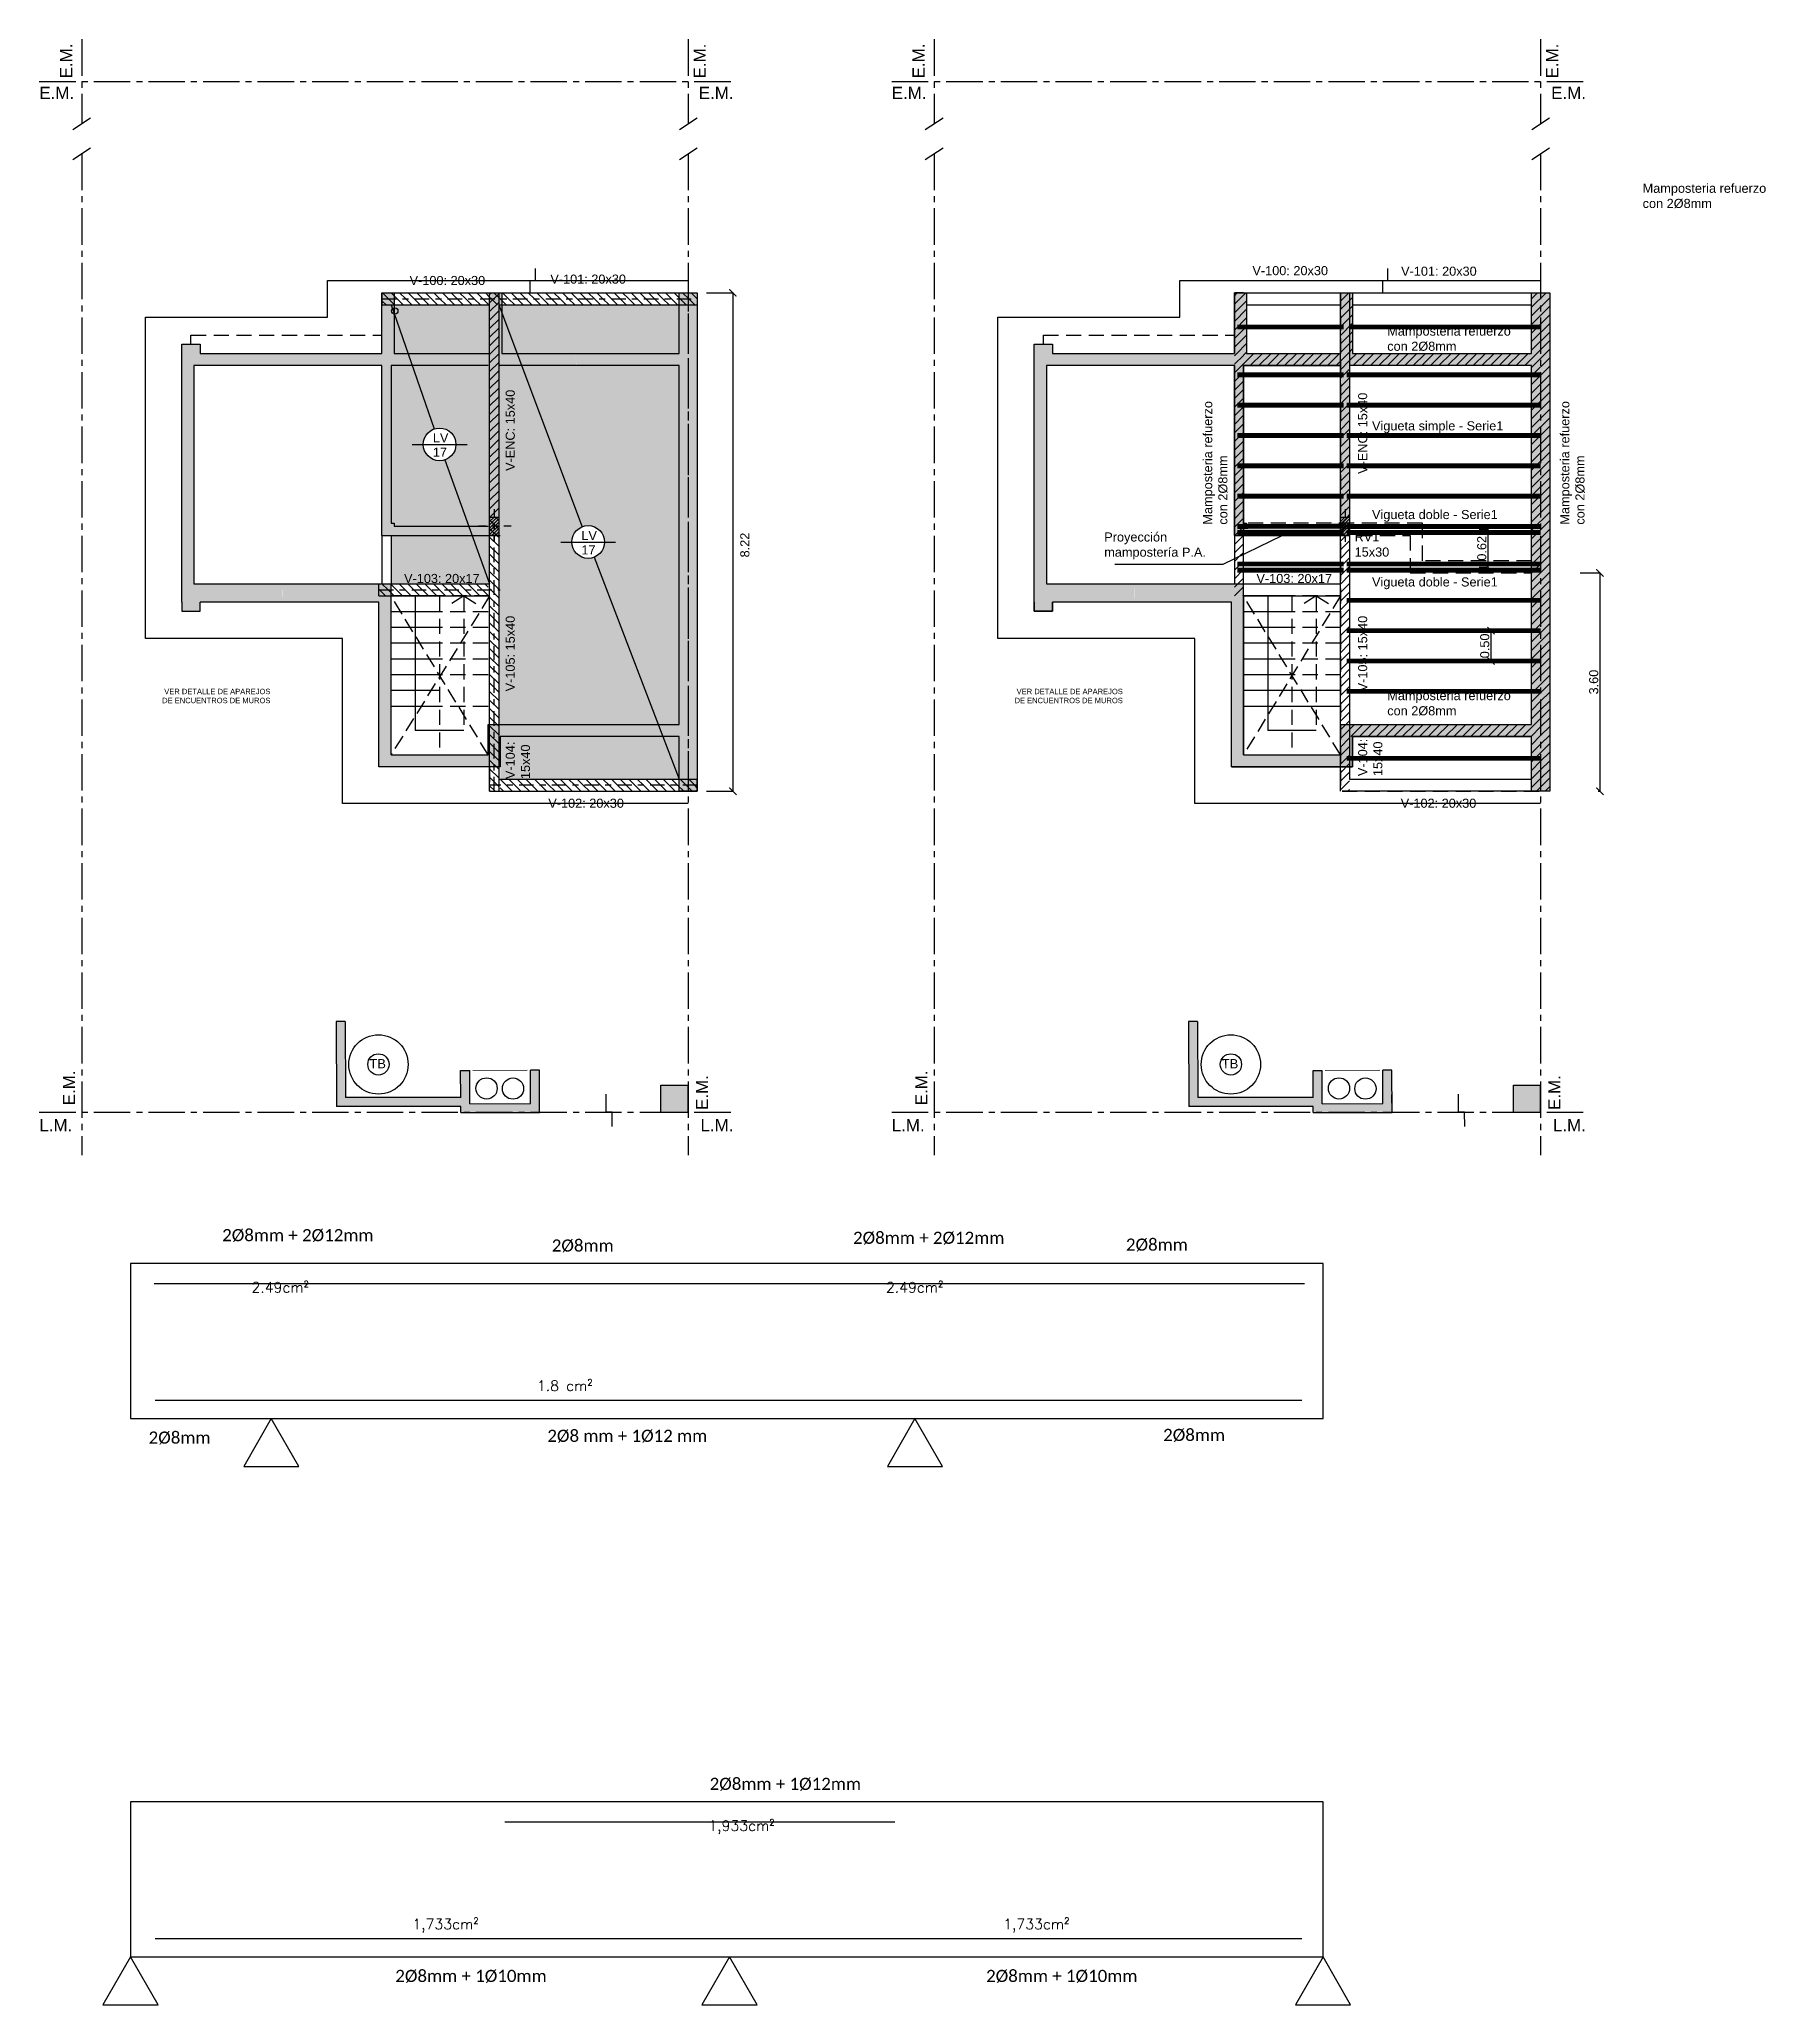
# Model space of a CAD drawing. Header units: millimetres. Extents: x 141 to 859, y -33 to 129.
# Drawn here: x 375 to 403.47, y -5.84 to 26.57 of the extents above; entities that cross this region are included whole.
import ezdxf

# ---------------------------------------------------------------- set-up
doc = ezdxf.new("R2010")
doc.units = ezdxf.units.MM
doc.header["$LTSCALE"] = 0.1
doc.header["$MEASUREMENT"] = 0
doc.header["$PDMODE"] = 3
doc.header["$PDSIZE"] = 0.1
for name, pattern in [('ACAD_ISO02W100', [15, 12, -3]), ('ACAD_ISO04W100', [30, 24, -3, 0, -3]), ('ACAD_ISO10W100', [18, 12, -3, 0, -3]), ('DASHED2', [0.375, 0.25, -0.125]), ('RAYITAS', [0.375, 0.25, -0.125]), ('TRAZOS2', [0.375, 0.25, -0.125])]:
    doc.linetypes.add(name, pattern=pattern)
doc.layers.get('DEFPOINTS').update_dxf_attribs({"color": 1})
doc.layers.add('17.Sombras', color=8, linetype='Continuous', lineweight=5)
doc.layers.add('SOMBRA', color=1, linetype='Continuous', lineweight=0)
for name, color, linetype in [('CONT_COLU', 5, 'Continuous'), ('CONTORNO VIGA', 4, 'Continuous'), ('Cotas', 1, 'Continuous'), ('COTAS-HECTOR', 2, 'Continuous'), ('EJE VIGA', 3, 'ACAD_ISO10W100'), ('EJE_COLUM', 4, 'Continuous'), ('EJES', 6, 'Continuous'), ('ELMER', 2, 'Continuous'), ('Equipamiento', 7, 'Continuous'), ('LOSA', 2, 'Continuous'), ('MURO', 2, 'Continuous'), ('Muros', 7, 'Continuous'), ('muros-pta', 4, 'Continuous'), ('SOMB_COLUM', 1, 'Continuous'), ('Textos', 7, 'Continuous')]:
    doc.layers.add(name, color=color, linetype=linetype)
doc.styles.add('1 en 100', font='romans.shx', dxfattribs={"height": 0.17})
doc.styles.add('ARIAL', font='arial.ttf', dxfattribs={"height": 0.18})
doc.styles.add('Arial20', font='arial.ttf', dxfattribs={"height": 0.2})
doc.styles.add('CYPETXT', font='calibri.ttf', dxfattribs={"height": 0.2})
doc.styles.add('Diego', font='arial.ttf')
doc.styles.get("Standard").update_dxf_attribs({"font": 'arial.ttf'})
doc.dimstyles.new('COTA-1-100', dxfattribs={"dimtxt": 0.2, "dimasz": 0.12, "dimexe": 0.012, "dimexo": 0.15, "dimgap": 0.025, "dimtad": 1, "dimzin": 0, "dimdsep": 46, "dimtxsty": 'Arial20', "dimblk1": 'ARCHTICK', "dimblk2": 'ARCHTICK', "dimsah": 1, "dimcen": 0.09, "dimclrd": 256, "dimclre": 256, "dimclrt": 256, "dimazin": 0, "dimtfac": 1, "dimtofl": 0, "dimtmove": 2, "dimatfit": 3, "dimldrblk": 'ARCHTICK', "dimfxl": 1, "dimtolj": 1, "dimtzin": 0, "dimarcsym": 0})

msp = doc.modelspace()

# ---------------------------------------------------------------- texts
at = {"char_height": 0.17, "attachment_point": 1, "style": '1 en 100'}
for s, insert in [('2.49cm²', (378.4992, 6.0756)), ('2.49cm²', (388.9607, 6.0756)), ('1.8 cm²', (383.2061, 4.4529)), ('1,933cm²', (386.0322, -2.8023)), ('1,733cm²', (381.152, -4.425)), ('1,733cm²', (390.8936, -4.425))]:
    msp.add_mtext_dynamic_manual_height_columns(s, width=1.321692, gutter_width=0.85, heights=[0], dxfattribs=dict(at, insert=insert))
at = {"layer": 'COTAS-HECTOR', "char_height": 0.2, "attachment_point": 1, "style": 'CYPETXT'}
for s, insert in [('2%%C8mm + 2%%C12mm', (378.0158, 6.9516)), ('2%%C8mm + 2%%C12mm', (388.4182, 6.9078)), ('2%%C8mm', (392.9181, 6.7952)), ('2%%C8mm', (383.4508, 6.7806)), ('2%%C8mm', (376.8032, 3.6131)), ('2%%C8 mm + 1%%C12 mm', (383.3777, 3.6423)), ('2%%C8mm', (393.5317, 3.6569)), ('2%%C8mm + 1%%C12mm', (386.054, -2.0973)), ('2%%C8mm + 1%%C10mm', (380.8707, -5.2648)), ('2%%C8mm + 1%%C10mm', (390.6123, -5.2648))]:
    msp.add_mtext(s, dxfattribs=dict(at, insert=insert))
at = {"layer": 'Textos', "color": 2, "char_height": 0.2, "width": 0.738387, "attachment_point": 3, "rotation": 90, "style": 'Diego'}
for insert in [(375.3432, 26.5019), (385.7908, 26.501), (389.3985, 26.5019), (399.8461, 26.501), (375.3906, 9.5672), (385.8282, 9.4906), (389.4459, 9.5672), (399.8835, 9.4906)]:
    msp.add_mtext('E.M.', dxfattribs=dict(at, insert=insert))
at = {"layer": 'Textos', "color": 2, "char_height": 0.2, "attachment_point": 7, "style": 'Diego'}
for s, insert, width in [('E.M.', (375.0006, 25.5884), 0.738387), ('E.M.', (385.8744, 25.5884), 0.738387), ('E.M.', (389.0559, 25.5884), 0.738387), ('E.M.', (399.9297, 25.5884), 0.738387), ('L.M.', (375.0007, 8.5642), 0.601279), ('L.M.', (385.9033, 8.5642), 0.601279), ('L.M.', (389.056, 8.5642), 0.601279), ('L.M.', (399.9586, 8.5642), 0.601279)]:
    msp.add_mtext(s, dxfattribs=dict(at, insert=insert, width=width))
at = {"layer": 'Textos', "color": 2, "ltscale": 0.01, "char_height": 0.15, "attachment_point": 1, "style": 'ARIAL'}
for s, insert, width in [('Mamposteria refuerzo con 2%%C8mm', (401.4378, 24.1908), 2.161208), ('V-101: 20x30', (383.4271, 22.6923), 1.851523), ('V-100: 20x30', (395.0037, 22.8323), 1.540138), ('V-101: 20x30', (397.4553, 22.8231), 1.851523), ('V-100: 20x30', (381.1064, 22.6699), 1.540138), ('Mamposteria refuerzo con 2%%C8mm', (397.2267, 21.8355), 2.161208), ('Vigueta simple - Serie1', (396.9753, 20.2727), 2.448874), ('17', (381.4898, 19.838), 0.236026), ('LV', (381.4898, 20.075), 0.236026), ('Vigueta doble - Serie1', (396.9753, 18.8102), 2.448874), ('17', (383.9388, 18.2262), 0.236026), ('LV', (383.9388, 18.4631), 0.236026), ('Proyección\\Pmampostería P.A.', (392.5606, 18.4397), 1.691661), ('RV1^J15x30', (396.6887, 18.4419), 2.448874), ('V-103: 20x17', (381.0149, 17.7557), 1.350177), ('V-103: 20x17', (395.0702, 17.7557), 1.350177), ('Vigueta doble - Serie1', (396.9753, 17.6985), 2.448874), ('Mamposteria refuerzo con 2%%C8mm', (397.2267, 15.8238), 2.161208), ('V-102: 20x30', (383.3935, 14.0494), 1.851523), ('V-102: 20x30', (397.4488, 14.0494), 1.851523)]:
    msp.add_mtext(s, dxfattribs=dict(at, insert=insert, width=width))
at = {"layer": 'Textos', "color": 2, "ltscale": 0.01}
for s, insert, char_height, width, attachment_point, rotation, style in [('V-ENC: 15x40', (382.6909, 19.4541), 0.15, 1.387765, 1, 90, 'ARIAL'), ('Mamposteria refuerzo con 2%%C8mm', (394.1908, 18.5683), 0.15, 2.161208, 1, 90, 'ARIAL'), ('V-ENC: 15x40', (396.7462, 19.4055), 0.15, 1.387765, 1, 90, 'ARIAL'), ('Mamposteria refuerzo con 2%%C8mm', (400.0791, 18.5683), 0.15, 2.161208, 1, 90, 'ARIAL'), ('V-105: 15x40', (382.6909, 15.819), 0.15, 1.387765, 1, 90, 'ARIAL'), ('V-105: 15x40', (396.7462, 15.819), 0.15, 1.387765, 1, 90, 'ARIAL'), ('V-104: 15x40', (382.6909, 14.3721), 0.15, 0.746529, 1, 90, 'ARIAL'), ('V-104: 15x40', (396.7462, 14.4214), 0.15, 0.746529, 1, 90, 'ARIAL'), ('TB', (380.7157, 9.6029), 0.1521, 0.46025, 9, 0.26785, 'Diego'), ('TB', (394.771, 9.6029), 0.1521, 0.46025, 9, 0.26785, 'Diego')]:
    msp.add_mtext(s, dxfattribs=dict(at, insert=insert, char_height=char_height, width=width, attachment_point=attachment_point, rotation=rotation, style=style))
at = {"layer": 'Textos', "color": 1, "transparency": 33554559, "char_height": 0.08918, "width": 1.801781, "attachment_point": 3}
for insert in [(378.8118, 15.8619), (392.8671, 15.8619)]:
    msp.add_mtext('VER DETALLE DE APAREJOS DE ENCUENTROS DE MUROS ', dxfattribs=dict(at, insert=insert))

# ---------------------------------------------------------------- blocks, each defined once
blk = doc.blocks.new('_ARCHTICK')
at = {"color": 0, "linetype": 'ByBlock', "const_width": 0.15}
blk.add_lwpolyline([(-0.5, -0.5), (0.5, 0.5)], dxfattribs=at)
blk = doc.blocks.new('*D177')
at = {"layer": 'Cotas', "lineweight": -2, "transparency": 16777216}
for p, q in [((386.001, 22.392), (386.449, 22.392)), ((386.437, 22.392), (386.437, 14.172)), ((386.001, 14.172), (386.449, 14.172))]:
    blk.add_line(p, q, dxfattribs=at)
at = {"layer": 'DEFPOINTS', "color": 0, "transparency": 16777216}
for p in [(385.851, 22.392), (385.851, 14.172), (386.437, 14.172)]:
    blk.add_point(p, dxfattribs=at)
at = {"layer": 'Cotas', "lineweight": -2, "transparency": 16777216, "xscale": 0.12, "yscale": 0.12, "zscale": 0.12}
for p, rotation in [((386.437, 22.392), 90), ((386.437, 14.172), 270)]:
    blk.add_blockref('_ARCHTICK', p, dxfattribs=dict(at, rotation=rotation))
at = {"layer": 'Cotas', "color": 2, "transparency": 16777216, "insert": (386.635, 18.232), "char_height": 0.15, "attachment_point": 5, "rotation": 90}
blk.add_mtext('\\A1;8.22', dxfattribs=at)
blk = doc.blocks.new('*D178')
at = {"layer": 'Cotas', "lineweight": -2, "transparency": 16777216}
for p, q in [((398.852, 16.819), (398.925, 16.819)), ((398.937, 16.819), (398.937, 16.319)), ((398.852, 16.319), (398.925, 16.319))]:
    blk.add_line(p, q, dxfattribs=at)
at = {"layer": 'DEFPOINTS', "color": 0, "transparency": 16777216}
for p in [(399.002, 16.819), (398.937, 16.319), (399.002, 16.319)]:
    blk.add_point(p, dxfattribs=at)
at = {"layer": 'Cotas', "lineweight": -2, "transparency": 16777216, "xscale": 0.12, "yscale": 0.12, "zscale": 0.12}
for p, rotation in [((398.937, 16.819), 90), ((398.937, 16.319), 270)]:
    blk.add_blockref('_ARCHTICK', p, dxfattribs=dict(at, rotation=rotation))
at = {"layer": 'Cotas', "color": 2, "transparency": 16777216, "insert": (398.835, 16.569), "char_height": 0.15, "attachment_point": 5, "rotation": 90}
blk.add_mtext('\\A1;0.50', dxfattribs=at)
blk = doc.blocks.new('*D179')
at = {"layer": 'Cotas', "lineweight": -2, "transparency": 16777216}
for p, q in [((398.742, 18.488), (398.875, 18.488)), ((398.887, 18.488), (398.887, 17.868)), ((398.742, 17.868), (398.875, 17.868))]:
    blk.add_line(p, q, dxfattribs=at)
at = {"layer": 'DEFPOINTS', "color": 0, "transparency": 16777216}
for p in [(398.892, 18.488), (398.887, 17.868), (398.892, 17.868)]:
    blk.add_point(p, dxfattribs=at)
at = {"layer": 'Cotas', "lineweight": -2, "transparency": 16777216, "xscale": 0.12, "yscale": 0.12, "zscale": 0.12}
for p, rotation in [((398.887, 18.488), 90), ((398.887, 17.868), 270)]:
    blk.add_blockref('_ARCHTICK', p, dxfattribs=dict(at, rotation=rotation))
at = {"layer": 'Cotas', "color": 2, "transparency": 16777216, "insert": (398.786, 18.178), "char_height": 0.15, "attachment_point": 5, "rotation": 90}
blk.add_mtext('\\A1;0.62', dxfattribs=at)
blk = doc.blocks.new('*D180')
at = {"layer": 'Cotas', "lineweight": -2, "transparency": 16777216}
for p, q in [((400.406, 17.772), (400.745, 17.772)), ((400.733, 17.772), (400.733, 14.172)), ((400.706, 14.172), (400.745, 14.172))]:
    blk.add_line(p, q, dxfattribs=at)
at = {"layer": 'DEFPOINTS', "color": 0, "transparency": 16777216}
for p in [(399.606, 17.772), (399.906, 14.172), (400.733, 14.172)]:
    blk.add_point(p, dxfattribs=at)
at = {"layer": 'Cotas', "lineweight": -2, "transparency": 16777216, "xscale": 0.12, "yscale": 0.12, "zscale": 0.12}
for p, rotation in [((400.733, 17.772), 90), ((400.733, 14.172), 270)]:
    blk.add_blockref('_ARCHTICK', p, dxfattribs=dict(at, rotation=rotation))
at = {"layer": 'Cotas', "color": 2, "transparency": 16777216, "insert": (400.632, 15.972), "char_height": 0.15, "attachment_point": 5, "rotation": 90}
blk.add_mtext('\\A1;3.60', dxfattribs=at)

# ---------------------------------------------------------------- dimensions: what is measured, and where the dimension line sits
at = {"layer": 'Cotas'}
dim = msp.add_linear_dim(base=(386.4368, 14.1721), p1=(385.8507, 22.3921), p2=(385.8507, 14.1721), angle=90, dimstyle='COTA-1-100', override={"dimtxt": 0.15, "dimtxsty": 'Standard', "dimclrt": 2}, dxfattribs=at)
dim.commit()
dim.dimension.update_dxf_attribs({"geometry": '*D177', "text_midpoint": (386.6348, 18.2321), "dimtype": 160})
for base, p1, p2, override, picture, middle in [((398.8875, 17.8685), (398.8924, 18.4885), (398.8924, 17.8685), {"dimtxt": 0.15, "dimtxsty": 'Standard', "dimclrt": 2}, '*D179', (398.7859, 18.1785)), ((400.7335, 14.1721), (399.606, 17.7721), (399.906, 14.1721), {"dimtxt": 0.15, "dimexo": 0.8, "dimtxsty": 'Standard', "dimclrt": 2}, '*D180', (400.6318, 15.9721)), ((398.9366, 16.319), (399.0024, 16.819), (399.0024, 16.319), {"dimtxt": 0.15, "dimtxsty": 'Standard', "dimclrt": 2}, '*D178', (398.835, 16.569))]:
    dim = msp.add_linear_dim(base=base, p1=p1, p2=p2, angle=90, dimstyle='COTA-1-100', override=override, dxfattribs=at)
    dim.commit()
    dim.dimension.update_dxf_attribs({"geometry": picture, "text_midpoint": middle})

# ---------------------------------------------------------------- hatches: boundary and pattern name
at = {"true_color": 0x12ae0f, "transparency": 33554636}
h = msp.add_hatch(dxfattribs=at)
h.set_pattern_fill('ANSI31', color=94, scale=0.8, angle=90)
h.paths.add_polyline_path([(382.4257, 22.3921), (380.6507, 22.3921), (380.6507, 22.2921), (382.4257, 22.2921)])
h = msp.add_hatch(dxfattribs=at)
h.set_pattern_fill('ANSI31', color=94, scale=0.8, angle=90)
h.paths.add_polyline_path([(385.8507, 22.3921), (382.4257, 22.3921), (382.4257, 22.2921), (385.8507, 22.2921)])
at = {"transparency": 33554636}
h = msp.add_hatch(dxfattribs=at)
h.set_pattern_fill('ANSI31', color=4, scale=0.8)
h.paths.add_polyline_path([(382.5757, 21.3921), (382.4257, 21.3921), (382.4257, 18.6921), (382.5757, 18.6921)])
h.paths.add_polyline_path([(382.5757, 22.2921), (382.4257, 22.2921), (382.4257, 21.3921), (382.5757, 21.3921)])
h.paths.add_polyline_path([(382.5757, 22.3921), (382.4257, 22.3921), (382.4257, 22.2921), (382.5757, 22.2921)])
at = {"transparency": 33554687}
h = msp.add_hatch(dxfattribs=at)
h.set_pattern_fill('ANSI31', color=3, scale=0.8)
h.paths.add_polyline_path([(394.906, 22.3921), (394.706, 22.3921), (394.706, 21.3921), (394.906, 21.3921)])
h = msp.add_hatch(dxfattribs=at)
h.set_pattern_fill('ANSI31', color=3, scale=0.8)
h.paths.add_polyline_path([(396.606, 22.3921), (396.456, 22.3921), (396.456, 21.3921), (396.606, 21.3921)])
h.paths.add_polyline_path([(396.656, 22.3921), (396.606, 22.3921), (396.606, 21.3921), (396.656, 21.3921)])
h = msp.add_hatch(dxfattribs=at)
h.set_pattern_fill('ANSI31', color=3, scale=0.8)
h.paths.add_polyline_path([(399.756, 14.7155), (399.606, 14.7155), (399.606, 14.3721), (399.756, 14.3721)], flags=16)
h.paths.add_polyline_path([(399.756, 15.819), (399.606, 15.819), (399.606, 14.7155), (399.756, 14.7155)], flags=16)
h.paths.add_polyline_path([(399.906, 22.3921), (399.606, 22.3921), (399.606, 14.1721), (399.906, 14.1721)])
at = {"true_color": 0x12ae0f, "transparency": 33554636}
h = msp.add_hatch(dxfattribs=at)
h.set_pattern_fill('ANSI31', color=94, scale=0.8, angle=90)
h.paths.add_polyline_path([(382.4257, 22.2921), (380.6507, 22.2921), (380.6507, 22.1921), (382.4257, 22.1921)])
h = msp.add_hatch(dxfattribs=at)
h.set_pattern_fill('ANSI31', color=94, scale=0.8, angle=90)
h.paths.add_polyline_path([(385.8507, 22.2921), (382.4257, 22.2921), (382.4257, 22.1921), (385.8507, 22.1921)])
at = {"transparency": 33554687}
h = msp.add_hatch(dxfattribs=at)
h.set_pattern_fill('ANSI31', color=3, scale=0.8)
h.paths.add_polyline_path([(394.8542, 21.3921), (394.706, 21.3921), (394.706, 18.3921), (394.856, 18.3921)])
h = msp.add_hatch(dxfattribs=at)
h.set_pattern_fill('ANSI31', color=3, scale=0.8)
h.paths.add_polyline_path([(396.456, 21.3921), (394.856, 21.3921), (394.856, 21.1921), (396.456, 21.1921)])
h.paths.add_polyline_path([(399.606, 21.3921), (396.606, 21.3921), (396.606, 21.1921), (399.606, 21.1921)])
h.paths.add_polyline_path([(399.606, 15.2721), (396.606, 15.2721), (396.606, 15.0721), (399.606, 15.0721)])
h = msp.add_hatch(dxfattribs=at)
h.set_pattern_fill('ANSI31', color=3, scale=0.8)
h.paths.add_polyline_path([(396.606, 21.3921), (396.531, 21.3921), (396.456, 21.3921), (396.456, 18.6921), (396.606, 18.6921)])
at = {"true_color": 0x12ae0f, "transparency": 33554636}
h = msp.add_hatch(dxfattribs=at)
h.set_pattern_fill('ANSI31', color=94, scale=0.8, angle=90)
h.paths.add_polyline_path([(382.5757, 18.6921), (382.4257, 18.6921), (382.4257, 14.1721), (382.5757, 14.1721)])
at = {"transparency": 33554687}
h = msp.add_hatch(dxfattribs=at)
h.set_pattern_fill('ANSI31', color=3, scale=0.8)
h.paths.add_polyline_path([(396.606, 18.6921), (396.456, 18.6921), (396.456, 17.5921), (396.606, 17.5921)])
h = msp.add_hatch(dxfattribs=at)
h.set_pattern_fill('ANSI31', color=3, scale=0.8)
h.paths.add_polyline_path([(394.856, 18.3921), (394.706, 18.3921), (394.706, 18.0064), (394.856, 18.08)])
h = msp.add_hatch(dxfattribs=at)
h.set_pattern_fill('ANSI31', color=3, scale=0.8)
h.paths.add_polyline_path([(394.856, 18.08), (394.706, 18.0064), (394.706, 17.3909), (394.741, 17.3909), (394.741, 17.3921), (394.826, 17.3921), (394.856, 17.3921)])
at = {"true_color": 0x12ae0f, "transparency": 33554636}
h = msp.add_hatch(dxfattribs=at)
h.set_pattern_fill('ANSI31', color=94, scale=0.8, angle=90)
h.paths.add_polyline_path([(380.8007, 17.5921), (380.6007, 17.5921), (380.6007, 17.4921), (380.8007, 17.4921)])
h = msp.add_hatch(dxfattribs=at)
h.set_pattern_fill('ANSI31', color=94, scale=0.8, angle=90)
h.paths.add_polyline_path([(382.4007, 17.5921), (380.8007, 17.5921), (380.8007, 17.3921), (382.4007, 17.3921)])
at = {"transparency": 33554687}
h = msp.add_hatch(dxfattribs=at)
h.set_pattern_fill('ANSI31', color=3, scale=0.8)
h.paths.add_polyline_path([(396.606, 17.5921), (396.456, 17.5921), (396.456, 14.1721), (396.606, 14.1721)])
at = {"true_color": 0x12ae0f, "transparency": 33554636}
h = msp.add_hatch(dxfattribs=at)
h.set_pattern_fill('ANSI31', color=94, scale=0.8, angle=90)
h.paths.add_polyline_path([(380.8007, 17.4921), (380.6007, 17.4921), (380.6007, 17.3921), (380.8007, 17.3921)])
at = {"transparency": 33554661}
h = msp.add_hatch(dxfattribs=at)
h.set_pattern_fill('ANSI31', color=3, scale=0.8)
h.paths.add_polyline_path([(399.756, 15.819), (399.606, 15.819), (399.606, 14.7155), (399.756, 14.7155)])
h.paths.add_polyline_path([(399.756, 14.7155), (399.606, 14.7155), (399.606, 14.3721), (399.756, 14.3721)])
at = {"true_color": 0x12ae0f, "transparency": 33554636}
h = msp.add_hatch(dxfattribs=at)
h.set_pattern_fill('ANSI31', color=94, scale=0.8, angle=90)
h.paths.add_polyline_path([(385.8507, 14.3721), (382.6007, 14.3721), (382.6007, 14.2721), (385.8507, 14.2721)])
h.paths.add_polyline_path([(383.174, 14.3721), (383.1845, 14.3591), (382.6247, 14.3591), (382.6143, 14.3721)], flags=16)
h = msp.add_hatch(dxfattribs=at)
h.set_pattern_fill('ANSI31', color=94, scale=0.8, angle=90)
h.paths.add_polyline_path([(385.8507, 14.2721), (382.6007, 14.2721), (382.6007, 14.1721), (385.8507, 14.1721)])
at = {"layer": 'ELMER', "linetype": 'Continuous', "transparency": 33554559}
h = msp.add_hatch(color=10, dxfattribs=at)
h.dxf.hatch_style = 1
edge = h.paths.add_edge_path()
edge.add_line((377.5507, 21.1921), (380.6507, 21.1921))
edge.add_line((380.6507, 21.1921), (380.6507, 21.3921))
edge.add_line((380.6507, 21.3921), (377.6507, 21.3921))
edge.add_line((377.6507, 21.3921), (377.6507, 21.5421))
edge.add_line((377.6507, 21.5421), (377.3507, 21.5421))
edge.add_line((377.3507, 21.5421), (377.3507, 21.3921))
edge.add_line((377.3507, 21.3921), (377.3507, 18.9261))
edge.add_arc((377.4594, 18.3749), 0.5619, 80.65728, 101.16179, ccw=False)
edge.add_line((377.5507, 18.9293), (377.5507, 21.1921))
edge = h.paths.add_edge_path()
edge.add_arc((377.4594, 18.3749), 0.5619, 80.65728, 101.16179)
edge.add_line((377.3507, 18.9261), (377.3507, 17.2921))
edge.add_line((377.3507, 17.2921), (377.3507, 17.1421))
edge.add_line((377.3507, 17.1421), (377.6507, 17.1421))
edge.add_line((377.6507, 17.1421), (377.6507, 17.2921))
edge.add_line((377.6507, 17.2921), (379.0065, 17.2921))
edge.add_arc((377.5164, 17.4381), 1.4972, 354.40321, 360)
edge.add_arc((377.5164, 17.4381), 1.4972, 0, 5.90299)
edge.add_line((379.0057, 17.5921), (377.5507, 17.5921))
edge.add_line((377.5507, 17.5921), (377.5507, 18.9293))
edge = h.paths.add_edge_path()
edge.add_line((379.9007, 17.5921), (379.0057, 17.5921))
edge.add_arc((377.5164, 17.4381), 1.4972, 0, 5.90299, ccw=False)
edge.add_arc((377.5164, 17.4381), 1.4972, 354.40321, 360, ccw=False)
edge.add_line((379.0065, 17.2921), (379.9007, 17.2921))
edge.add_line((379.9007, 17.2921), (379.9007, 17.5921))
h.paths.add_polyline_path([(380.8007, 17.5921), (379.9007, 17.5921), (379.9007, 17.2921), (380.6007, 17.2921), (380.6007, 14.5721), (380.8007, 14.5721)])
h.paths.add_polyline_path([(382.6007, 15.0721), (383.6018, 15.0721), (383.6018, 15.2721), (382.601, 15.2721), (382.6004, 15.2721), (382.4007, 15.2721), (382.4007, 14.7721), (380.8007, 14.7721), (380.8007, 14.5721), (382.6007, 14.5721)])
h.paths.add_polyline_path([(385.5507, 15.2721), (383.6018, 15.2721), (383.6018, 15.0721), (385.5507, 15.0721)])
h.paths.add_polyline_path([(385.7007, 22.3921), (385.5507, 22.3921), (385.5507, 14.1721), (385.7007, 14.1721)])
h.paths.add_polyline_path([(385.8507, 22.3921), (385.7007, 22.3921), (385.7007, 14.1721), (385.8507, 14.1721)])
h.paths.add_polyline_path([(382.5757, 21.1921), (383.855, 21.1921), (383.8463, 21.3921), (382.2007, 21.3921), (382.2007, 21.1921), (382.4257, 21.1921), (382.4257, 18.5421), (380.8507, 18.5421), (380.8507, 18.3921), (382.5713, 18.3921)])
h.paths.add_polyline_path([(380.8507, 18.5921), (380.8007, 18.5921), (380.8007, 21.1921), (382.2007, 21.1921), (382.2007, 21.3921), (380.8507, 21.3921), (380.8507, 22.3921), (380.6507, 22.3921), (380.6507, 18.3921), (380.8507, 18.3921)])
h.paths.add_polyline_path([(385.5507, 21.3921), (383.8507, 21.3921), (383.8507, 21.1921), (385.5507, 21.1921)])
h = msp.add_hatch(color=10, dxfattribs=at)
h.dxf.hatch_style = 1
h.paths.add_polyline_path([(382.6257, 22.2921), (382.4257, 22.2921), (382.4257, 21.3921), (382.6257, 21.3921)])
h.paths.add_polyline_path([(382.6257, 22.3921), (382.4257, 22.3921), (382.4257, 22.2921), (382.6257, 22.2921)])
h = msp.add_hatch(color=10, dxfattribs=at)
h.dxf.hatch_style = 1
edge = h.paths.add_edge_path()
edge.add_line((391.606, 21.1921), (394.706, 21.1921))
edge.add_line((394.706, 21.1921), (394.706, 21.3921))
edge.add_line((394.706, 21.3921), (391.706, 21.3921))
edge.add_line((391.706, 21.3921), (391.706, 21.5421))
edge.add_line((391.706, 21.5421), (391.406, 21.5421))
edge.add_line((391.406, 21.5421), (391.406, 21.3921))
edge.add_line((391.406, 21.3921), (391.406, 18.9261))
edge.add_arc((391.5147, 18.3749), 0.5619, 80.65728, 101.16179, ccw=False)
edge.add_line((391.606, 18.9293), (391.606, 21.1921))
edge = h.paths.add_edge_path()
edge.add_arc((391.5147, 18.3749), 0.5619, 80.65728, 101.16179)
edge.add_line((391.406, 18.9261), (391.406, 17.2921))
edge.add_line((391.406, 17.2921), (391.406, 17.1421))
edge.add_line((391.406, 17.1421), (391.706, 17.1421))
edge.add_line((391.706, 17.1421), (391.706, 17.2921))
edge.add_line((391.706, 17.2921), (393.0618, 17.2921))
edge.add_arc((391.5717, 17.4381), 1.4972, 354.40321, 360)
edge.add_arc((391.5717, 17.4381), 1.4972, 0, 5.90299)
edge.add_line((393.061, 17.5921), (391.606, 17.5921))
edge.add_line((391.606, 17.5921), (391.606, 18.9293))
edge = h.paths.add_edge_path()
edge.add_line((393.956, 17.5921), (393.061, 17.5921))
edge.add_arc((391.5717, 17.4381), 1.4972, 0, 5.90299, ccw=False)
edge.add_arc((391.5717, 17.4381), 1.4972, 354.40321, 360, ccw=False)
edge.add_line((393.0618, 17.2921), (393.956, 17.2921))
edge.add_line((393.956, 17.2921), (393.956, 17.5921))
h.paths.add_polyline_path([(394.856, 17.5921), (393.956, 17.5921), (393.956, 17.2921), (394.656, 17.2921), (394.656, 14.5721), (394.856, 14.5721)])
h.paths.add_polyline_path([(396.656, 15.0721), (397.6571, 15.0721), (397.6571, 15.2721), (396.6562, 15.2721), (396.6557, 15.2721), (396.456, 15.2721), (396.456, 14.7721), (394.856, 14.7721), (394.856, 14.5721), (396.656, 14.5721)])
h.paths.add_polyline_path([(399.606, 15.2721), (397.6571, 15.2721), (397.6571, 15.0721), (399.606, 15.0721)])
h.paths.add_polyline_path([(399.756, 22.3921), (399.606, 22.3921), (399.606, 14.1721), (399.756, 14.1721)])
h.paths.add_polyline_path([(399.906, 22.3921), (399.756, 22.3921), (399.756, 14.1721), (399.906, 14.1721)])
h.paths.add_polyline_path([(396.606, 21.1921), (397.9103, 21.1921), (397.9016, 21.3921), (396.256, 21.3921), (396.256, 21.1921), (396.456, 21.1921), (396.456, 18.5421), (394.906, 18.5421), (394.906, 18.3921), (396.606, 18.3921)])
h.paths.add_polyline_path([(394.906, 18.5921), (394.856, 18.5921), (394.856, 21.1921), (396.256, 21.1921), (396.256, 21.3921), (394.906, 21.3921), (394.906, 22.3921), (394.706, 22.3921), (394.706, 18.3921), (394.906, 18.3921)])
h.paths.add_polyline_path([(399.606, 21.3921), (397.906, 21.3921), (397.906, 21.1921), (399.606, 21.1921)])
h = msp.add_hatch(color=10, dxfattribs=at)
h.dxf.hatch_style = 1
h.paths.add_polyline_path([(396.606, 22.3921), (396.456, 22.3921), (396.456, 21.3921), (396.606, 21.3921)])
h.paths.add_polyline_path([(396.656, 22.3921), (396.606, 22.3921), (396.606, 21.3921), (396.656, 21.3921)])
h = msp.add_hatch(color=10, dxfattribs=at)
h.dxf.hatch_style = 1
h.paths.add_polyline_path([(382.0974, 9.5667), (381.9474, 9.566), (381.9495, 9.1221), (380.0495, 9.1221), (380.0436, 10.3721), (379.8936, 10.3721), (379.9002, 8.9721), (381.9502, 8.9721), (381.9507, 8.8721), (383.2507, 8.8721), (383.2474, 9.5721), (383.0974, 9.5714), (383.1, 9.0214), (382.1, 9.0167)])
h.paths.add_polyline_path([(385.7007, 9.3221), (385.2507, 9.3221), (385.2507, 8.8721), (385.7007, 8.8721)])
h = msp.add_hatch(color=10, dxfattribs=at)
h.dxf.hatch_style = 1
h.paths.add_polyline_path([(396.1527, 9.5667), (396.0027, 9.566), (396.0048, 9.1221), (394.1048, 9.1221), (394.0989, 10.3721), (393.9489, 10.3721), (393.9555, 8.9721), (396.0055, 8.9721), (396.006, 8.8721), (397.306, 8.8721), (397.3027, 9.5721), (397.1527, 9.5714), (397.1553, 9.0214), (396.1553, 9.0167)])
h.paths.add_polyline_path([(399.756, 9.3221), (399.306, 9.3221), (399.306, 8.8721), (399.756, 8.8721)])
at = {"layer": 'SOMB_COLUM'}
h = msp.add_hatch(dxfattribs=at)
h.set_pattern_fill('ANSI31', color=256, scale=0.3)
h.set_pattern_definition([(45, (3.273016, -0.493364), (-0.0265165043, 0.0265165043), [])])
h.paths.add_polyline_path([(382.5757, 18.6921), (382.4257, 18.6921), (382.4257, 18.3921), (382.5757, 18.3921)])
h = msp.add_hatch(dxfattribs=at)
h.set_pattern_fill('ANSI31', color=256, scale=0.3)
h.set_pattern_definition([(45, (17.30331, -0.493364), (-0.0265165043, 0.0265165043), [])])
h.paths.add_polyline_path([(396.606, 18.6921), (396.456, 18.6921), (396.456, 18.3921), (396.606, 18.3921)])
at = {"layer": 'SOMBRA', "true_color": 0xc7c8ca}
h = msp.add_hatch(color=9, dxfattribs=at)
h.dxf.hatch_style = 1
h.paths.add_polyline_path([(382.4257, 22.1921), (380.8507, 22.1921), (380.8507, 21.3921), (382.4257, 21.3921)])
h.paths.add_polyline_path([(382.4257, 21.1921), (380.8007, 21.1921), (380.8007, 17.5921), (382.4257, 17.5921)])
edge = h.paths.add_edge_path(flags=16)
edge.add_arc((381.6007, 19.8921), 0.27, 0, 360)
h.paths.add_polyline_path([(385.5507, 22.1921), (382.6257, 22.1921), (382.6257, 21.3921), (385.5507, 21.3921)])
h.paths.add_polyline_path([(385.5507, 21.1921), (382.5757, 21.1921), (382.5757, 15.2721), (385.5507, 15.2721)])
edge = h.paths.add_edge_path(flags=16)
edge.add_arc((384.0507, 18.2821), 0.27, 0, 360)
h.paths.add_polyline_path([(385.5507, 15.0721), (382.6007, 15.0721), (382.6007, 14.3721), (385.5507, 14.3721)])

# ---------------------------------------------------------------- linework, layer by layer
for p, q in [((399.681, 22.3921), (399.681, 22.3921)), ((394.706, 21.1921), (391.606, 21.1921)), ((376.8933, 6.0521), (395.863, 6.0521)), ((376.9113, 4.1322), (395.8182, 4.1322)), ((382.6793, -2.8258), (389.1059, -2.8258)), ((376.9113, -4.7457), (395.8182, -4.7457))]:
    msp.add_line(p, q)
at = {"color": 5, "transparency": 33554559}
for p, q in [((380.6507, 18.3921), (380.6507, 17.5921)), ((380.8007, 18.3921), (380.8007, 17.5921))]:
    msp.add_line(p, q, dxfattribs=at)
at = {"color": 2, "linetype": 'RAYITAS', "ltscale": 10, "transparency": 33554559}
for p, q in [((381.6007, 17.3921), (381.6007, 14.7721)), ((382.4257, 17.3921), (381.6007, 17.3921)), ((382.0007, 17.3921), (381.8007, 17.2671)), ((382.0007, 17.3921), (382.0007, 15.1721)), ((382.0007, 17.3921), (382.2007, 17.2671)), ((382.4257, 15.3721), (382.4257, 17.3921)), ((395.656, 17.3921), (395.656, 14.7721)), ((396.456, 17.3921), (395.656, 17.3921)), ((396.056, 17.3921), (395.856, 17.2671)), ((396.056, 17.3921), (396.056, 15.1721)), ((396.056, 17.3921), (396.256, 17.2671)), ((382.4007, 17.1321), (381.6007, 17.1321)), ((382.4007, 16.8721), (381.6007, 16.8721)), ((396.456, 17.1321), (395.656, 17.1321)), ((396.456, 16.8721), (395.656, 16.8721)), ((382.4007, 16.6121), (381.6007, 16.6121)), ((396.456, 16.6121), (395.656, 16.6121)), ((382.4007, 16.3521), (381.6007, 16.3521)), ((396.456, 16.3521), (395.656, 16.3521)), ((382.4007, 16.0921), (381.6007, 16.0921)), ((396.456, 16.0921), (395.656, 16.0921)), ((382.4007, 15.5721), (381.6007, 15.5721))]:
    msp.add_line(p, q, dxfattribs=at)
at = {"color": 1, "linetype": 'Continuous'}
for points in [[(375.5544, 25.0864), (375.8469, 25.2767)], [(385.5544, 25.0864), (385.8469, 25.2767)], [(389.6097, 25.0864), (389.9022, 25.2767)], [(399.6097, 25.0864), (399.9022, 25.2767)], [(375.5544, 24.5896), (375.8469, 24.7799)], [(385.5544, 24.5896), (385.8469, 24.7799)], [(389.6097, 24.5896), (389.9022, 24.7799)], [(399.6097, 24.5896), (399.9022, 24.7799)]]:
    msp.add_lwpolyline(points, dxfattribs=at)
at = {"color": 1, "linetype": 'DASHED2', "ltscale": 10}
msp.add_lwpolyline([(394.856, 18.3921), (397.606, 18.3921), (397.606, 17.7721), (399.597, 17.7721), (399.606, 17.7721), (399.606, 17.9721), (397.806, 17.9721), (397.806, 18.5921), (394.856, 18.5929), (394.856, 18.3921)], dxfattribs=at)
for points in [[(376.5044, 3.8259), (396.1676, 3.8259), (396.1676, 6.3848), (376.5044, 6.3848)], [(378.8251, 3.8259), (378.3706, 3.0387), (379.2796, 3.0387)], [(389.4393, 3.8259), (388.9848, 3.0387), (389.8938, 3.0387)], [(376.5044, -5.052), (396.1676, -5.052), (396.1676, -2.4931), (376.5044, -2.4931)], [(376.5044, -5.052), (376.05, -5.8392), (376.9589, -5.8392)], [(386.3813, -5.052), (385.9268, -5.8392), (386.8358, -5.8392)], [(396.1676, -5.052), (395.7131, -5.8392), (396.622, -5.8392)]]:
    msp.add_lwpolyline(points, close=True)
at = {"layer": '17.Sombras', "color": 8, "true_color": 0x7d7d7d}
for p, q in [((383.0474, 9.5712), (382.1474, 9.567)), ((397.1027, 9.5712), (396.2027, 9.567))]:
    msp.add_line(p, q, dxfattribs=at)
at = {"layer": 'CONT_COLU'}
for points in [[(382.4257, 18.6921), (382.5757, 18.6921), (382.5757, 18.3921), (382.4257, 18.3921)], [(396.456, 18.6921), (396.606, 18.6921), (396.606, 18.3921), (396.456, 18.3921)]]:
    msp.add_lwpolyline(points, close=True, dxfattribs=at)
at = {"layer": 'CONTORNO VIGA'}
for p, q in [((380.6507, 22.3921), (385.8507, 22.3921)), ((380.6507, 22.1921), (380.6507, 22.3921)), ((380.6507, 22.3921), (380.6507, 22.1921)), ((382.5757, 22.3921), (382.5757, 14.1721)), ((385.8507, 22.3921), (385.8507, 22.1921)), ((394.706, 22.3921), (399.906, 22.3921)), ((394.706, 22.3921), (394.706, 21.3921)), ((394.856, 22.3921), (394.706, 22.3921)), ((396.606, 22.3921), (396.606, 14.3721)), ((399.906, 22.3921), (399.906, 14.1721)), ((380.6507, 22.1921), (382.4257, 22.1921)), ((382.5757, 22.1921), (385.8507, 22.1921)), ((394.906, 22.1921), (396.456, 22.1921)), ((396.656, 22.1921), (399.606, 22.1921)), ((399.606, 21.3921), (399.606, 22.1921)), ((391.406, 17.1421), (391.406, 21.5421)), ((391.406, 21.5421), (391.706, 21.5421)), ((391.706, 21.5421), (391.706, 21.3921)), ((391.706, 21.3921), (394.706, 21.3921)), ((394.906, 21.3921), (396.456, 21.3921)), ((396.656, 21.3921), (399.606, 21.3921)), ((391.606, 21.1921), (391.606, 17.5921)), ((394.706, 21.1921), (394.706, 17.5921)), ((394.856, 17.5921), (394.856, 21.1921)), ((394.856, 21.1921), (396.456, 21.1921)), ((399.606, 21.1921), (396.606, 21.1921)), ((399.606, 15.2721), (399.606, 21.1921)), ((380.6007, 17.3921), (380.6007, 17.5921)), ((380.6007, 17.5921), (382.4257, 17.5921)), ((391.606, 17.5921), (394.706, 17.5921)), ((394.656, 17.5921), (396.456, 17.5921)), ((380.6007, 17.3921), (382.4257, 17.3921)), ((394.656, 17.2921), (391.706, 17.2921)), ((391.706, 17.2921), (391.706, 17.1421)), ((394.656, 14.5721), (394.656, 17.2921)), ((394.856, 17.3921), (396.456, 17.3921)), ((394.856, 17.3921), (394.856, 14.7721)), ((391.706, 17.1421), (391.406, 17.1421)), ((396.456, 14.7721), (396.456, 15.3721)), ((396.456, 15.2721), (399.606, 15.2721)), ((396.656, 15.0721), (399.606, 15.0721)), ((396.656, 14.5721), (396.656, 15.0721)), ((399.606, 14.3721), (399.606, 15.0813)), ((394.856, 14.7721), (396.456, 14.7721)), ((382.5757, 14.3721), (385.8507, 14.3721)), ((385.8507, 14.1721), (385.8507, 14.3721)), ((394.656, 14.5721), (396.656, 14.5721)), ((396.606, 14.3721), (399.606, 14.3721)), ((382.4257, 14.1721), (385.8507, 14.1721)), ((399.906, 14.1721), (396.481, 14.1721))]:
    msp.add_line(p, q, dxfattribs=at)
for points in [[(382.4257, 14.1721), (382.4257, 22.3921)], [(396.456, 14.1721), (396.456, 22.3921)]]:
    msp.add_lwpolyline(points, dxfattribs=at)
at = {"layer": 'Cotas', "linetype": 'TRAZOS2', "ltscale": 10, "transparency": 33554559}
for p, q in [((380.6507, 22.3921), (385.7007, 22.3921)), ((394.706, 22.3921), (399.756, 22.3921))]:
    msp.add_line(p, q, dxfattribs=at)
at = {"layer": 'Cotas', "linetype": 'ACAD_ISO02W100', "ltscale": 0.2}
for p, q in [((382.4007, 14.7721), (380.8007, 17.3921)), ((382.4257, 17.3921), (380.8007, 14.7721)), ((396.456, 14.7721), (394.856, 17.3921)), ((396.456, 17.3921), (394.856, 14.7721))]:
    msp.add_line(p, q, dxfattribs=at)
at = {"layer": 'Cotas', "linetype": 'TRAZOS2', "ltscale": 10, "transparency": 33554559}
for points in [[(396.456, 22.3921), (396.456, 14.1721)], [(377.5007, 21.5421), (377.5007, 21.6921), (380.6507, 21.6921)], [(391.556, 21.5421), (391.556, 21.6921), (394.706, 21.6921)], [(382.4257, 14.5721), (382.4257, 14.1721), (385.7007, 14.1721)], [(396.481, 14.1721), (399.756, 14.1721)]]:
    msp.add_lwpolyline(points, dxfattribs=at)
at = {"layer": 'Cotas'}
msp.add_lwpolyline([(392.7357, 17.9158), (394.5215, 17.9158), (395.4917, 18.3921)], dxfattribs=at)
at = {"layer": 'Cotas', "ltscale": 0.5}
for centre in [(382.3756, 9.2713), (382.8113, 9.2684), (396.4309, 9.2713), (396.8666, 9.2684)]:
    msp.add_circle(centre, 0.175, dxfattribs=at)
at = {"layer": 'EJE VIGA', "ltscale": 0.2}
for p, q in [((385.7007, 22.3921), (385.7007, 14.1721)), ((380.6507, 22.2921), (385.8507, 22.2921)), ((382.5007, 14.1721), (382.5007, 18.5421)), ((380.6007, 17.4921), (382.6007, 17.4921)), ((385.8507, 14.2721), (382.4257, 14.2721))]:
    msp.add_line(p, q, dxfattribs=at)
at = {"layer": 'EJE_COLUM', "linetype": 'ACAD_ISO10W100', "ltscale": 0.1}
for p, q in [((382.5007, 18.8223), (382.5007, 18.2619)), ((396.531, 18.8223), (396.531, 18.2619)), ((382.7809, 18.5421), (382.2205, 18.5421)), ((396.8112, 18.5421), (396.2508, 18.5421))]:
    msp.add_line(p, q, dxfattribs=at)
at = {"layer": 'EJES', "linetype": 'ACAD_ISO04W100', "ltscale": 0.25}
for p, q in [((375.7007, 26.5721), (375.7007, 25.1815)), ((385.7007, 26.5721), (385.7007, 25.1815)), ((389.756, 26.5721), (389.756, 25.1815)), ((399.756, 26.5721), (399.756, 25.1815)), ((386.4007, 25.8721), (375.0007, 25.8721)), ((400.456, 25.8721), (389.056, 25.8721)), ((375.7007, 24.6847), (375.7007, 8.1721)), ((385.7007, 24.6847), (385.7007, 8.1721)), ((389.756, 24.6847), (389.756, 8.1721)), ((399.756, 24.6847), (399.756, 8.1721)), ((386.4007, 8.8721), (375.0007, 8.8721)), ((400.456, 8.8721), (389.056, 8.8721))]:
    msp.add_line(p, q, dxfattribs=at)
at = {"layer": 'Equipamiento', "color": 2, "transparency": 33554559}
for p, q in [((383.1757, 22.7921), (383.1757, 22.5921)), ((397.231, 22.7921), (397.231, 22.5921)), ((379.7507, 22.5921), (385.7007, 22.5921)), ((379.7507, 21.9921), (379.7507, 22.5921)), ((383.0912, 22.5921), (383.0912, 22.3921)), ((383.0912, 22.5921), (383.1757, 22.5921)), ((385.7007, 22.5921), (385.7007, 22.3921)), ((393.806, 22.5921), (399.756, 22.5921)), ((393.806, 21.9921), (393.806, 22.5921)), ((397.1465, 22.5921), (397.1465, 22.3921)), ((397.1465, 22.5921), (397.231, 22.5921)), ((399.756, 22.5921), (399.756, 22.3921)), ((376.7507, 16.6921), (376.7507, 21.9921)), ((376.7507, 21.9921), (379.7507, 21.9921)), ((390.806, 16.6921), (390.806, 21.9921)), ((390.806, 21.9921), (393.806, 21.9921)), ((381.6007, 17.3921), (380.8007, 17.3921)), ((381.2007, 17.3921), (381.2007, 15.1721)), ((395.656, 17.3921), (394.856, 17.3921)), ((395.256, 17.3921), (395.256, 15.1721)), ((381.6007, 17.1321), (380.8007, 17.1321)), ((381.6007, 16.8721), (380.8007, 16.8721)), ((395.656, 17.1321), (394.856, 17.1321)), ((395.656, 16.8721), (394.856, 16.8721)), ((380.0007, 16.6921), (376.7507, 16.6921)), ((380.0007, 13.9721), (380.0007, 16.6921)), ((381.6007, 16.6121), (380.8007, 16.6121)), ((394.056, 16.6921), (390.806, 16.6921)), ((394.056, 13.9721), (394.056, 16.6921)), ((395.656, 16.6121), (394.856, 16.6121)), ((381.6007, 16.3521), (380.8007, 16.3521)), ((395.656, 16.3521), (394.856, 16.3521)), ((381.6007, 16.0921), (380.8007, 16.0921)), ((395.656, 16.0921), (394.856, 16.0921)), ((381.6007, 15.8321), (380.8007, 15.8321)), ((381.6007, 15.5721), (380.8007, 15.5721)), ((395.656, 15.8321), (394.856, 15.8321)), ((395.656, 15.5721), (394.856, 15.5721)), ((396.456, 15.8321), (395.656, 15.8321)), ((396.456, 15.5721), (395.656, 15.5721)), ((382.0007, 15.1721), (381.2007, 15.1721)), ((396.056, 15.1721), (395.256, 15.1721)), ((385.7007, 13.9721), (380.0007, 13.9721)), ((399.756, 13.9721), (394.056, 13.9721))]:
    msp.add_line(p, q, dxfattribs=at)
at = {"layer": 'LOSA'}
for p, q in [((380.8007, 22.1921), (381.512, 20.1471)), ((382.5757, 22.1921), (383.954, 18.5342)), ((381.1475, 19.8921), (382.0538, 19.8921)), ((381.6894, 19.6371), (382.4257, 17.5921)), ((383.5975, 18.2821), (384.5038, 18.2821)), ((384.1474, 18.03), (385.5507, 14.3721))]:
    msp.add_line(p, q, dxfattribs=at)
at = {"layer": 'LOSA', "color": 116, "true_color": 0x136734, "transparency": 33554559, "const_width": 0.08}
for points in [[(396.506, 21.8274), (394.756, 21.8274)], [(396.606, 21.8274), (399.756, 21.8274)], [(396.506, 21.039), (394.756, 21.039)], [(396.556, 21.039), (399.756, 21.039)], [(396.506, 20.539), (394.756, 20.539)], [(396.556, 20.539), (399.756, 20.539)], [(396.506, 20.039), (394.756, 20.039)], [(396.556, 20.039), (399.756, 20.039)], [(396.506, 19.539), (394.756, 19.539)], [(396.556, 19.539), (399.756, 19.539)], [(396.506, 19.039), (394.756, 19.039)], [(396.556, 19.039), (399.756, 19.039)], [(396.506, 18.5421), (394.756, 18.539)], [(396.506, 18.439), (394.756, 18.439)], [(396.556, 18.539), (399.756, 18.539)], [(396.556, 18.439), (399.756, 18.439)], [(396.506, 17.919), (394.756, 17.919)], [(396.506, 17.819), (394.756, 17.819)], [(396.556, 17.919), (399.756, 17.919)], [(396.556, 17.819), (399.756, 17.819)], [(396.556, 17.319), (399.756, 17.319)], [(396.556, 16.819), (399.756, 16.819)], [(396.556, 16.319), (399.756, 16.319)], [(396.556, 15.819), (399.756, 15.819)], [(396.556, 14.7155), (399.756, 14.7155)]]:
    msp.add_lwpolyline(points, dxfattribs=at)
at = {"layer": 'LOSA', "color": 2}
for centre in [(381.6007, 19.8921), (384.0507, 18.2821)]:
    msp.add_circle(centre, 0.27, dxfattribs=at)
at = {"layer": 'MURO'}
for points in [[(384.4486, 8.6425), (384.4475, 8.8777), (384.3475, 8.8772), (384.346, 9.1786)], [(398.5039, 8.6425), (398.5028, 8.8777), (398.4028, 8.8772), (398.4013, 9.1786)]]:
    msp.add_lwpolyline(points, dxfattribs=at)
at = {"layer": 'Muros', "color": 5, "transparency": 33554559}
for p, q in [((380.6507, 22.3921), (380.8007, 22.3921)), ((380.6507, 21.3921), (380.6507, 22.3921)), ((380.8507, 22.3921), (380.8507, 21.3921)), ((382.4007, 22.3921), (382.6007, 22.3921)), ((382.4257, 21.3921), (382.4257, 22.3921)), ((382.6257, 22.3921), (382.6257, 21.3921)), ((394.706, 22.3921), (394.856, 22.3921)), ((394.706, 21.3921), (394.706, 22.3921)), ((394.906, 22.3921), (394.906, 21.3921)), ((396.456, 22.3921), (396.656, 22.3921)), ((396.656, 22.3921), (396.656, 21.3921)), ((377.3507, 21.3921), (377.3507, 21.5421)), ((377.3507, 21.5421), (377.6507, 21.5421)), ((377.6507, 21.5421), (377.6507, 21.3921)), ((377.6507, 21.3921), (380.6507, 21.3921)), ((380.8507, 21.3921), (382.4257, 21.3921)), ((382.6257, 21.3921), (385.5507, 21.3921)), ((391.406, 21.3921), (391.406, 21.5421)), ((391.406, 21.5421), (391.706, 21.5421)), ((391.706, 21.5421), (391.706, 21.3921)), ((391.706, 21.3921), (394.706, 21.3921)), ((394.906, 21.3921), (396.456, 21.3921)), ((396.656, 21.3921), (399.606, 21.3921)), ((380.6507, 21.1921), (377.5507, 21.1921)), ((377.5507, 21.1921), (377.5507, 17.5921)), ((380.6507, 18.3921), (380.6507, 21.1921)), ((382.4007, 21.1921), (380.8007, 21.1921)), ((380.8007, 21.1921), (380.8007, 18.5921)), ((385.5507, 21.1921), (382.5757, 21.1921)), ((394.706, 21.1921), (391.606, 21.1921)), ((391.606, 21.1921), (391.606, 17.5921)), ((394.706, 18.3921), (394.706, 21.1921)), ((396.456, 21.1921), (394.856, 21.1921)), ((394.856, 21.1921), (394.856, 18.5921)), ((396.456, 18.5421), (396.456, 21.1921)), ((399.606, 21.1921), (396.606, 21.1921)), ((396.606, 21.1921), (396.606, 18.3921)), ((380.8007, 18.5921), (380.8507, 18.5921)), ((380.8507, 18.5921), (380.8507, 18.5421)), ((380.8507, 18.5421), (382.4007, 18.5421)), ((394.856, 18.5921), (394.906, 18.5921)), ((394.906, 18.5921), (394.906, 18.5421)), ((394.906, 18.5421), (396.456, 18.5421)), ((380.6507, 18.3921), (382.6007, 18.3921)), ((394.706, 18.3921), (396.606, 18.3921)), ((377.5507, 17.5921), (380.8007, 17.5921)), ((380.8007, 14.7721), (380.8007, 17.5921)), ((391.606, 17.5921), (394.856, 17.5921)), ((394.856, 14.7721), (394.856, 17.5921)), ((377.3507, 17.2921), (377.3507, 17.1421)), ((377.6507, 17.1421), (377.6507, 17.2921)), ((380.6007, 17.2921), (379.9007, 17.2921)), ((380.6007, 14.5721), (380.6007, 17.2921)), ((391.406, 17.2921), (391.406, 17.1421)), ((391.706, 17.1421), (391.706, 17.2921)), ((394.656, 17.2921), (393.956, 17.2921)), ((394.656, 14.5721), (394.656, 17.2921)), ((377.3507, 17.1421), (377.6507, 17.1421)), ((391.406, 17.1421), (391.706, 17.1421)), ((382.4007, 14.7721), (382.4007, 15.2721)), ((382.6007, 15.2721), (385.5507, 15.2721)), ((396.456, 14.7721), (396.456, 15.3721)), ((396.606, 15.2721), (399.606, 15.2721)), ((382.6007, 15.0721), (382.6007, 14.5721)), ((385.5507, 15.0721), (382.6007, 15.0721)), ((396.656, 15.0721), (396.656, 14.5721)), ((399.606, 15.0721), (396.656, 15.0721)), ((380.8007, 14.7721), (382.4007, 14.7721)), ((394.856, 14.7721), (396.456, 14.7721)), ((380.8007, 14.5721), (380.6007, 14.5721)), ((382.6007, 14.5721), (380.8007, 14.5721)), ((394.856, 14.5721), (394.656, 14.5721)), ((396.656, 14.5721), (394.856, 14.5721))]:
    msp.add_line(p, q, dxfattribs=at)
at = {"layer": 'Muros', "color": 5}
for p, q in [((394.706, 17.5921), (394.856, 17.5921)), ((379.8936, 10.3721), (379.9002, 8.9721)), ((380.0436, 10.3721), (379.8936, 10.3721)), ((380.0436, 10.3721), (380.0495, 9.1221)), ((393.9489, 10.3721), (393.9555, 8.9721)), ((394.0989, 10.3721), (393.9489, 10.3721)), ((394.0989, 10.3721), (394.1048, 9.1221)), ((381.9474, 9.566), (382.0974, 9.5667)), ((381.9495, 9.1221), (381.9474, 9.566)), ((382.1, 9.0167), (382.0974, 9.5667)), ((383.2474, 9.5721), (383.0974, 9.5714)), ((383.1, 9.0214), (383.0974, 9.5714)), ((383.2507, 8.8721), (383.2474, 9.5721)), ((396.0027, 9.566), (396.1527, 9.5667)), ((396.0048, 9.1221), (396.0027, 9.566)), ((396.1553, 9.0167), (396.1527, 9.5667)), ((397.3027, 9.5721), (397.1527, 9.5714)), ((397.1553, 9.0214), (397.1527, 9.5714)), ((397.306, 8.8721), (397.3027, 9.5721)), ((381.9495, 9.1221), (380.0495, 9.1221)), ((385.2507, 9.3221), (385.7007, 9.3221)), ((385.2507, 8.8721), (385.2507, 9.3221)), ((385.7007, 8.8721), (385.7007, 9.3221)), ((396.0048, 9.1221), (394.1048, 9.1221)), ((399.306, 9.3221), (399.756, 9.3221)), ((399.306, 8.8721), (399.306, 9.3221)), ((399.756, 8.8721), (399.756, 9.3221)), ((381.9502, 8.9721), (379.9002, 8.9721)), ((381.9507, 8.8721), (381.9502, 8.9721)), ((381.9507, 8.8721), (383.2507, 8.8721)), ((382.1, 9.0167), (383.1, 9.0214)), ((385.7007, 8.8721), (385.2507, 8.8721)), ((396.0055, 8.9721), (393.9555, 8.9721)), ((396.006, 8.8721), (396.0055, 8.9721)), ((396.006, 8.8721), (397.306, 8.8721)), ((396.1553, 9.0167), (397.1553, 9.0214)), ((399.756, 8.8721), (399.306, 8.8721))]:
    msp.add_line(p, q, dxfattribs=at)
at = {"layer": 'Muros', "color": 5, "transparency": 33554559}
for points in [[(385.5507, 22.3921), (385.8507, 22.3921), (385.8507, 14.1721), (385.5507, 14.1721), (385.5507, 15.0721)], [(385.5507, 21.3921), (385.5507, 22.3921)], [(399.606, 22.3921), (399.906, 22.3921), (399.906, 14.1721), (399.606, 14.1721), (399.606, 15.0721)], [(399.606, 21.3921), (399.606, 22.3921)], [(377.3507, 17.2921), (377.3507, 21.3921)], [(391.406, 17.2921), (391.406, 21.3921)], [(385.5507, 15.2721), (385.5507, 21.1921)], [(399.606, 15.3721), (399.606, 21.1921)], [(379.9007, 17.2921), (377.6507, 17.2921)], [(382.4257, 15.3721), (382.4257, 17.3921), (382.4257, 17.3921)], [(393.956, 17.2921), (391.706, 17.2921)], [(382.4007, 15.2721), (382.6007, 15.2721), (382.6007, 15.2721)]]:
    msp.add_lwpolyline(points, dxfattribs=at)
at = {"layer": 'Muros', "color": 1, "transparency": 33554559}
msp.add_circle((380.8617, 22.0922), 0.0525, dxfattribs=at)
at = {"layer": 'Muros', "color": 3}
for centre in [(380.593, 9.6666), (394.6483, 9.6666)]:
    msp.add_circle(centre, 0.4892, dxfattribs=at)
at = {"layer": 'Muros', "color": 1}
for centre in [(380.593, 9.6666), (394.6483, 9.6666)]:
    msp.add_circle(centre, 0.1755, dxfattribs=at)
at = {"layer": 'muros-pta', "linetype": 'Continuous'}
for p, q in [((383.2507, 8.8721), (383.2493, 9.1721)), ((397.306, 8.8721), (397.3046, 9.1721))]:
    msp.add_line(p, q, dxfattribs=at)

msp.set_redraw_order([(e.dxf.handle, doc.entitydb.next_handle()) for e in msp.query("TEXT MTEXT ATTDEF DIMENSION ARC_DIMENSION")])  # texts and dimensions are drawn at this point

doc.saveas('drawing.dxf')
